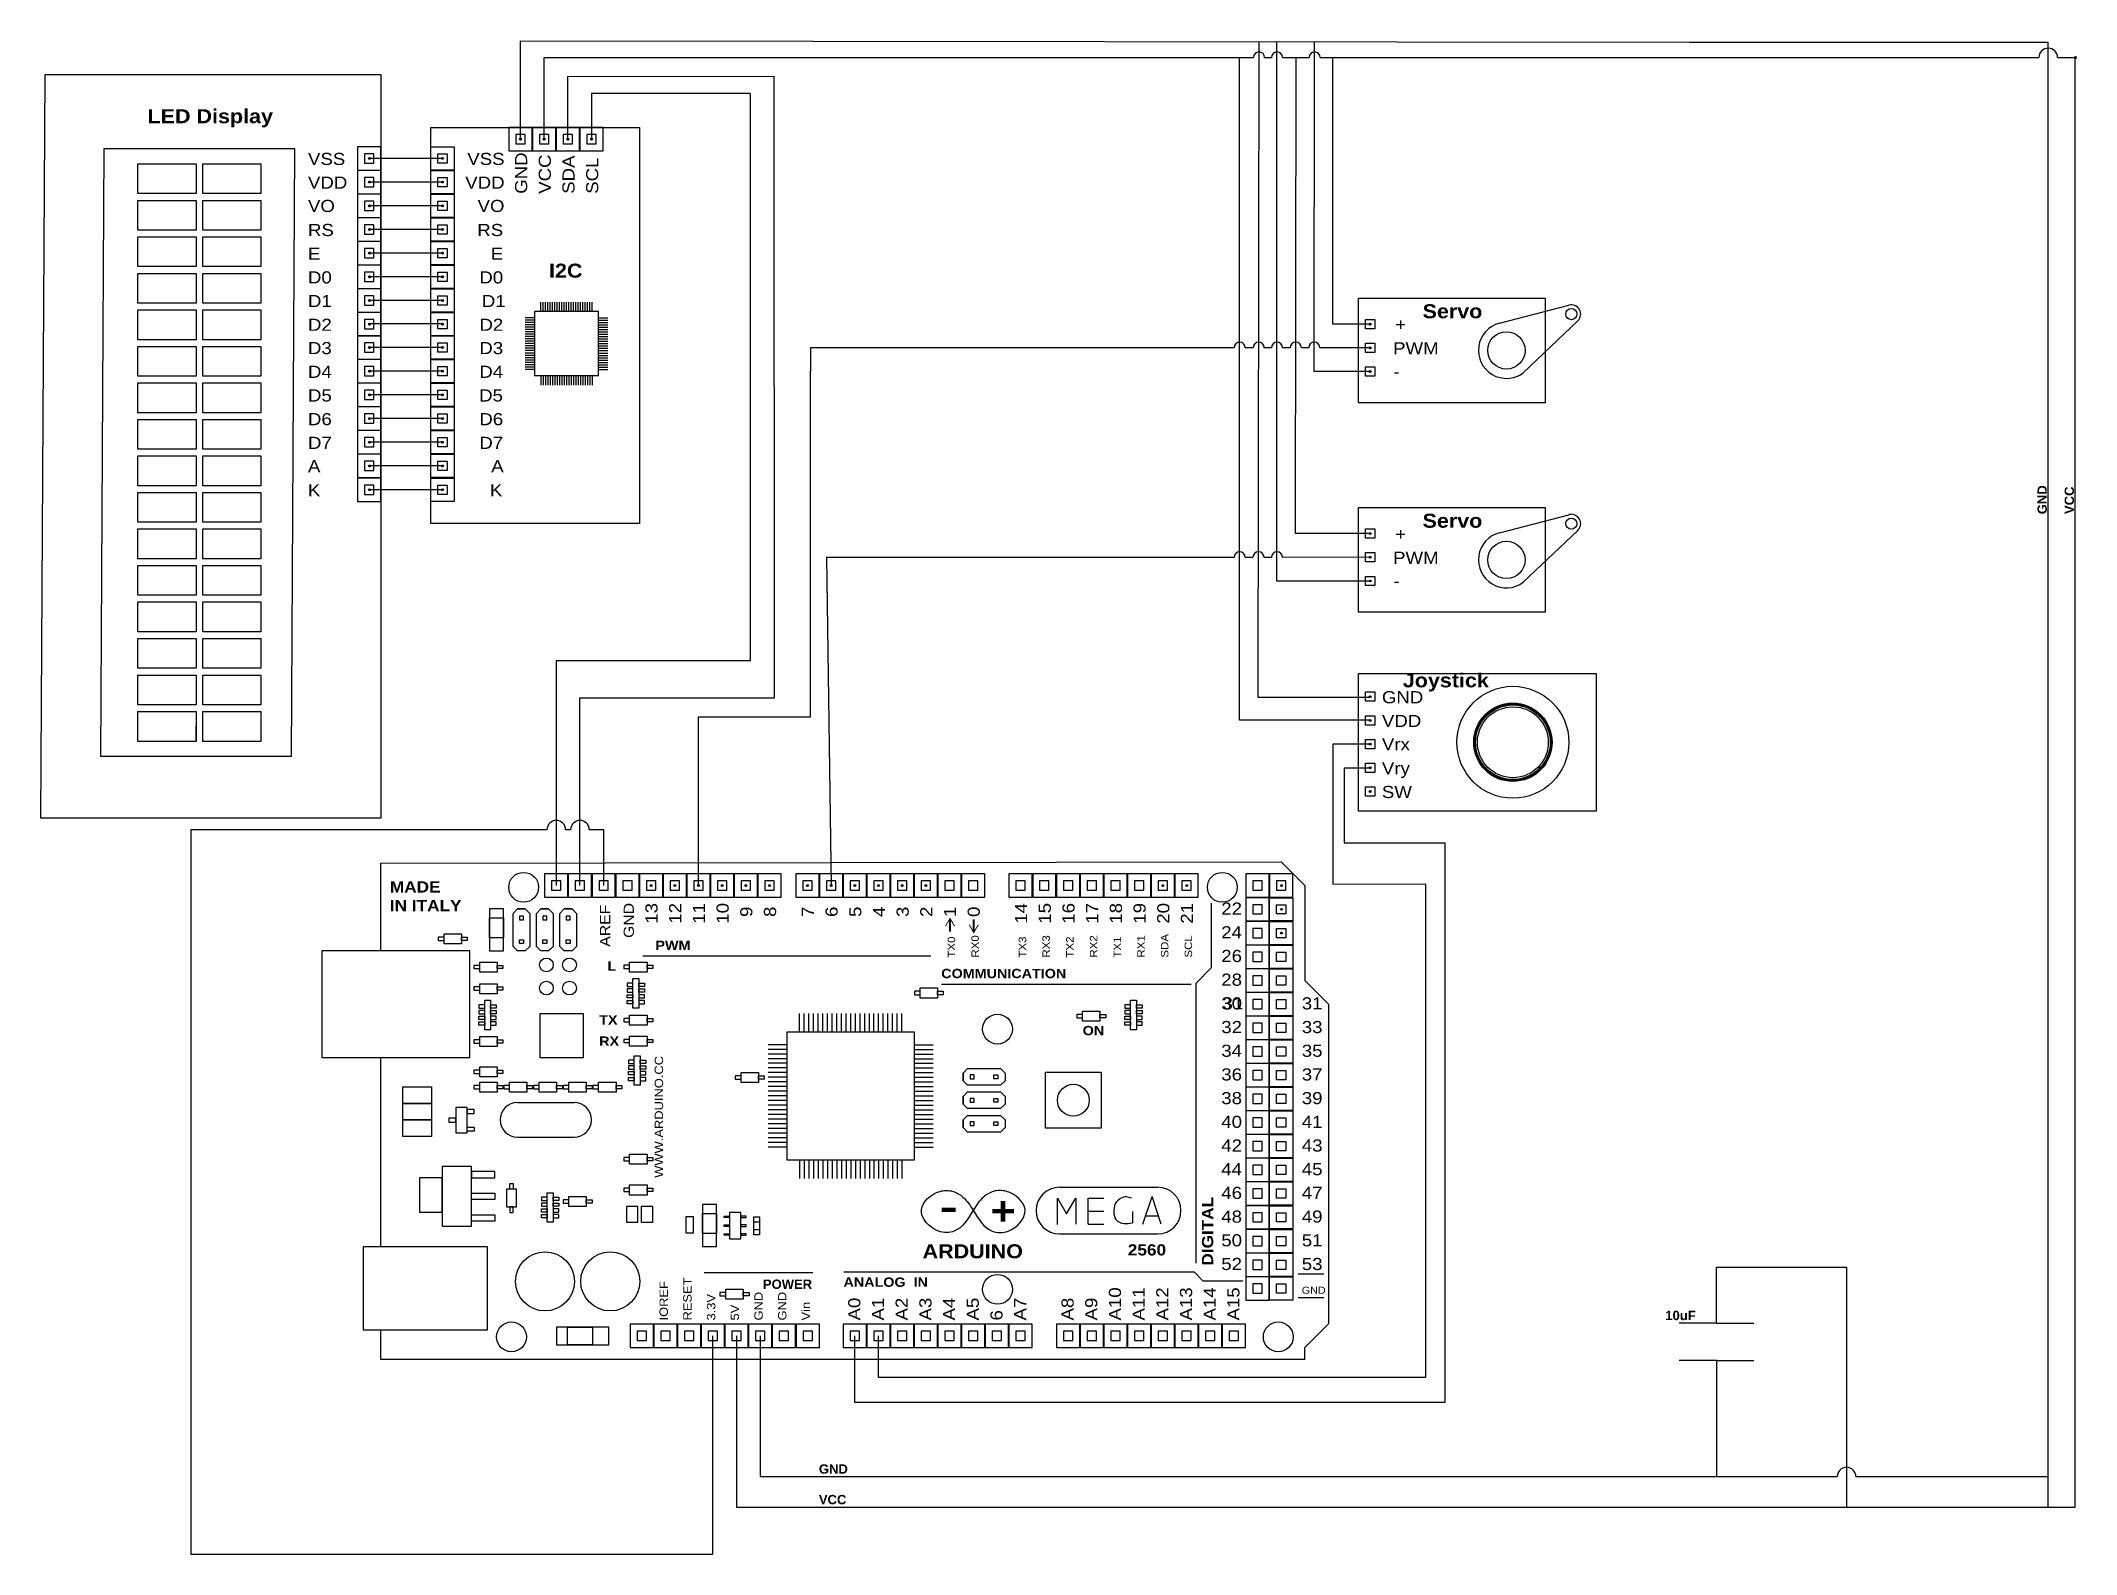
# Model space of a CAD drawing. Header units: millimetres. Extents: x 34 to 252, y 17 to 179.
import ezdxf

# ---------------------------------------------------------------- set-up
doc = ezdxf.new("R2010")
doc.units = ezdxf.units.MM
doc.header["$LTSCALE"] = 10
doc.header["$MEASUREMENT"] = 0
doc.layers.get('0').update_dxf_attribs({"color": 8})
doc.styles.get("Standard").update_dxf_attribs({"font": 'Arial.ttf'})

msp = doc.modelspace()

# ---------------------------------------------------------------- texts
at = {"width": 1.1}
for s, height, p in [('VSS', 1.3, (62.38, 165.66)), ('VSS', 1.3, (79.46, 165.66)), ('VDD', 1.3, (62.38, 163.12)), ('VDD', 1.3, (79.24, 163.12)), ('VO', 1.3, (62.38, 160.62)), ('VO', 1.3, (80.56, 160.62)), ('RS', 1.3, (62.38, 158.04)), ('RS', 1.3, (80.53, 158.04)), ('E', 1.3, (62.38, 155.5)), ('E', 1.3, (81.98, 155.5)), ('D0', 1.3, (62.38, 152.96)), ('D0', 1.3, (80.75, 152.96)), ('D1', 1.3, (62.38, 150.42)), ('D1', 1.3, (81.02, 150.42)), ('D2', 1.3, (62.38, 147.88)), ('D2', 1.3, (80.76, 147.88)), ('D3', 1.3, (62.38, 145.38)), ('D3', 1.3, (80.75, 145.38)), ('D4', 1.3, (62.38, 142.84)), ('D4', 1.3, (80.75, 142.84)), ('D5', 1.3, (62.38, 140.3)), ('D5', 1.3, (80.73, 140.3)), ('D6', 1.3, (62.38, 137.76)), ('D6', 1.3, (80.75, 137.76)), ('D7', 1.3, (62.38, 135.22)), ('D7', 1.3, (80.75, 135.22)), ('A', 1.3, (62.38, 132.72)), ('A', 1.3, (82.03, 132.72)), ('K', 1.3, (62.38, 130.14)), ('K', 1.3, (81.89, 130.14)), ('GND', 1.3, (177.51, 107.95)), ('VDD', 1.3, (177.51, 105.41)), ('Vrx', 1.3, (177.51, 102.91)), ('Vry', 1.3, (177.51, 100.33)), ('SW', 1.3, (177.51, 97.79)), ('22', 1.3, (160.29, 85.29)), ('24', 1.3, (160.29, 82.75)), ('26', 1.3, (160.29, 80.21)), ('28', 1.3, (160.29, 77.67)), ('30', 1.3, (160.29, 75.13)), ('31', 1.3, (168.92, 75.13)), ('32', 1.3, (160.29, 72.59)), ('33', 1.3, (168.92, 72.59)), ('34', 1.3, (160.29, 70.05)), ('35', 1.3, (168.92, 70.05)), ('36', 1.3, (160.29, 67.51)), ('37', 1.3, (168.92, 67.51)), ('38', 1.3, (160.29, 64.97)), ('39', 1.3, (168.92, 64.97)), ('40', 1.3, (160.29, 62.43)), ('41', 1.3, (168.92, 62.43)), ('42', 1.3, (160.29, 59.89)), ('43', 1.3, (168.92, 59.89)), ('44', 1.3, (160.29, 57.35)), ('45', 1.3, (168.92, 57.35)), ('46', 1.3, (160.29, 54.81)), ('47', 1.3, (168.92, 54.81)), ('48', 1.3, (160.29, 52.27)), ('49', 1.3, (168.92, 52.27)), ('50', 1.3, (160.29, 49.73)), ('51', 1.3, (168.92, 49.73)), ('52', 1.3, (160.29, 47.19)), ('53', 1.3, (168.92, 47.19)), ('GND', 0.75, (168.92, 44.65))]:
    msp.add_text(s, height=height, dxfattribs=at).set_placement(p)
for s, height, p in [('GND', 1.3, (85.88, 162.57)), ('VCC', 1.3, (88.42, 162.57)), ('SDA', 1.3, (90.96, 162.57)), ('SCL', 1.3, (93.5, 162.57)), ('AREF', 1.1, (94.78, 81.85)), ('GND', 1.1, (97.32, 82.79)), ('13', 1.3, (99.86, 84.32)), ('12', 1.3, (102.4, 84.32)), ('11', 1.3, (104.94, 84.32)), ('10', 1.3, (107.48, 84.32)), ('9', 1.3, (110.02, 85.04)), ('8', 1.3, (112.56, 85.04)), ('7', 1.3, (116.62, 85.04)), ('6', 1.3, (119.16, 85.04)), ('5', 1.3, (121.7, 85.04)), ('4', 1.3, (124.24, 85.04)), ('3', 1.3, (126.78, 85.04)), ('2', 1.3, (129.32, 85.04)), ('1', 1.3, (131.86, 85.04)), ('0', 1.3, (134.4, 85.04)), ('14', 1.3, (139.48, 84.32)), ('15', 1.3, (142.02, 84.32)), ('16', 1.3, (144.56, 84.32)), ('17', 1.3, (147.1, 84.32)), ('18', 1.3, (149.64, 84.32)), ('19', 1.3, (152.18, 84.32)), ('20', 1.3, (154.72, 84.32)), ('21', 1.3, (157.26, 84.32)), ('RX0', 0.8, (134.3, 80.69)), ('RX3', 0.8, (141.92, 80.69)), ('RX2', 0.8, (147, 80.69)), ('RX1', 0.8, (152.08, 80.69)), ('SDA', 0.8, (154.62, 80.69)), ('SCL', 0.8, (157.16, 80.69)), ('TX0', 0.8, (131.76, 80.69)), ('TX3', 0.8, (139.38, 80.69)), ('TX2', 0.8, (144.46, 80.69)), ('TX1', 0.8, (149.54, 80.69)), ('WWW.ARDUINO.CC', 0.9, (100.45, 57.08)), ('IOREF', 0.9, (100.97, 41.78)), ('RESET', 0.9, (103.51, 41.78)), ('3.3V', 0.9, (106.05, 41.78)), ('GND', 0.9, (111.13, 41.78)), ('GND', 0.9, (113.67, 41.78)), ('Vin', 0.9, (116.21, 41.78)), ('A0', 1.3, (121.6, 41.78)), ('A1', 1.3, (124.14, 41.78)), ('A2', 1.3, (126.68, 41.78)), ('A3', 1.3, (129.22, 41.78)), ('A4', 1.3, (131.76, 41.78)), ('A5', 1.3, (134.3, 41.78)), ('A7', 1.3, (139.38, 41.78)), ('A8', 1.3, (144.46, 41.78)), ('A9', 1.3, (147, 41.78)), ('A10', 1.3, (149.54, 41.78)), ('A11', 1.3, (152.08, 41.78)), ('A12', 1.3, (154.62, 41.78)), ('A13', 1.3, (157.16, 41.78)), ('A14', 1.3, (159.7, 41.78)), ('A15', 1.3, (162.24, 41.78)), ('5V', 0.9, (108.59, 41.78)), ('6', 1.3, (136.84, 41.78))]:
    msp.add_text(s, height=height, rotation=90, dxfattribs=at).set_placement(p)
at = {"attachment_point": 1}
for s, width, insert, char_height in [('{\\fArial|b1|i0|c0|p34;\\W1.1;LED Display}', 14.4631, (45.18, 171.64), 1.5), ('{\\fArial|b1|i0|c0|p34;\\W1.1;I2C}', 6.3712, (88.22, 155.08), 1.5), ('{\\fArial|b1|i0|c0|p34;\\W1.1;Joystick}', 14.4631, (179.75, 111.16), 1.5), ('{\\fArial|b1|i0|c0|p34;\\W1.1;MADE\\PIN ITALY}', 9.5124, (71.16, 88.86), 1.2), ('{\\fArial|b1|i0|c0|p34;\\W1.1;PWM}', 9.5124, (99.63, 82.5), 1), ('{\\fArial|b1|i0|c0|p34;\\W1.1;L}', 9.5124, (94.49, 80.28), 1), ('{\\fArial|b1|i0|c0|p34;\\W1.1;COMMUNICATION}', 9.5124, (130.27, 79.48), 1), ('{\\W1.1;31}', 9.5124, (160.42, 76.43), 1.3), ('{\\fArial|b1|i0|c0|p34;\\W1.1;TX}', 9.5124, (93.6, 74.5), 1), ('{\\fArial|b1|i0|c0|p34;\\W1.1;RX}', 9.5124, (93.6, 72.23), 1), ('{\\fArial|b1|i0|c0|p34;\\W1.1;ON}', 9.5124, (145.43, 73.36), 1), ('{\\fArial|b1|i0|c0|p34;\\W1.1;+}', 9.5124, (135.55, 55.05), 3), ('{\\W1.1;-}', 9.5124, (130.05, 56.09), 4), ('{\\fArial|b1|i0|c0|p34;\\W1.1;ARDUINO}', 9.5124, (128.27, 49.95), 1.5), ('{\\fArial|b1|i0|c0|p34;\\W1.1;2560}', 9.5124, (150.27, 49.95), 1.2), ('{\\fArial|b1|i0|c0|p34;POWER}', 5.4189, (111.15, 46.17), 1), ('{\\fArial|b1|i0|c0|p34;\\W1.1;ANALOG  IN}', 9.5124, (119.79, 46.39), 1), ('{\\fArial|b1|i0|c0|p34;10uF}', 5.4189, (207.89, 42.82), 1), ('{\\fArial|b1|i0|c0|p34;GND}', 5.4189, (117.15, 26.36), 1), ('{\\fArial|b1|i0|c0|p34;VCC}', 5.4189, (117.15, 23.08), 1)]:
    msp.add_mtext_dynamic_manual_height_columns(s, width=width, gutter_width=1, heights=[0], dxfattribs=dict(at, insert=insert, char_height=char_height))
at = {"attachment_point": 1, "rotation": 90}
for s, width, insert, char_height in [('{\\fArial|b1|i0|c0|p34;GND}', 3.2571, (247.79, 128.22), 1), ('{\\fArial|b1|i0|c0|p34;VCC}', 3.5417, (250.7, 128.24), 1), ('{\\fArial|b1|i0|c0|p34;\\W1.1;DIGITAL}', 9.5124, (158.22, 47.66), 1.2)]:
    msp.add_mtext_dynamic_manual_height_columns(s, width=width, gutter_width=1, heights=[0], dxfattribs=dict(at, insert=insert, char_height=char_height))

# ---------------------------------------------------------------- blocks, each defined once
blk = doc.blocks.new('dot')
for radius in [0.1, 0.09, 0.08, 0.07, 0.06, 0.05, 0.04, 0.03, 0.02, 0.01]:
    blk.add_circle((0, 0), radius)
blk = doc.blocks.new('capacitor')
at = {"linetype": 'Continuous', "lineweight": 30}
for p, q in [((213.37, 41.5), (213.37, 47.5)), ((213.37, 41.5), (209.37, 41.5)), ((213.37, 41.5), (214.37, 41.5)), ((213.37, 41.5), (217.37, 41.5)), ((213.37, 37.5), (209.37, 37.5)), ((213.37, 37.5), (212.37, 37.5)), ((213.37, 37.5), (217.37, 37.5)), ((213.37, 37.5), (213.37, 31.5))]:
    blk.add_line(p, q, dxfattribs=at)
blk = doc.blocks.new('MicroServo9G')
at = {"lineweight": 30}
for p, q in [((190.13, 148.69), (197.56, 150.63)), ((192.67, 143.38), (198.51, 148.94))]:
    blk.add_line(p, q, dxfattribs=at)
blk.add_lwpolyline([(175.01, 151.39), (195.01, 151.39), (195.01, 140.17), (175.01, 140.17)], close=True, dxfattribs=at)
at = {"color": 9}
for points in [[(176.76, 149.1), (176.76, 148.1), (175.76, 148.1), (175.76, 149.1)], [(176.76, 146.56), (176.76, 145.56), (175.76, 145.56), (175.76, 146.56)], [(176.76, 144.02), (176.76, 143.02), (175.76, 143.02), (175.76, 144.02)]]:
    blk.add_lwpolyline(points, close=True, dxfattribs=at)
at = {"lineweight": 30}
for centre, radius in [((197.82, 149.67), 0.6), ((190.86, 145.78), 2)]:
    blk.add_circle(centre, radius, dxfattribs=at)
for centre, radius, start, end in [((197.82, 149.67), 1, 313.5767, 105.4728), ((190.86, 145.78), 3, 104.1919, 306.9128)]:
    blk.add_arc(centre, radius, start, end, dxfattribs=at)
for p in [(176.26, 148.6), (176.26, 146.06), (176.26, 143.52)]:
    blk.add_blockref('dot', p)
at = {"width": 1.1}
for s, p in [('+', (178.93, 147.9)), ('PWM', (178.71, 145.36)), ('-', (178.74, 142.86))]:
    blk.add_text(s, height=1.3, dxfattribs=at).set_placement(p)
at = {"insert": (181.87, 150.73), "char_height": 1.5, "attachment_point": 1}
blk.add_mtext_dynamic_manual_height_columns('{\\fArial|b1|i0|c0|p34;\\W1.1;Servo}', width=14.4631, gutter_width=1, heights=[0], dxfattribs=at)

# ---------------------------------------------------------------- linework, layer by layer
for p, q in [((85.17, 168.42), (85.17, 178.98)), ((85.17, 178.98), (210.49, 178.83)), ((87.71, 168.42), (87.71, 177.18)), ((87.71, 177.18), (163.74, 177.18)), ((164.94, 177.18), (165.66, 177.18)), ((166.86, 177.18), (169.7, 177.18)), ((170.9, 177.18), (209.48, 177.18)), ((209.48, 177.18), (247.94, 177.18)), ((210.49, 178.83), (248.94, 178.83)), ((248.93, 166.73), (248.94, 178.83)), ((249.94, 177.18), (251.83, 177.18)), ((251.83, 166.72), (251.83, 177.18)), ((33.73, 95.62), (34.2, 175.35)), ((34.2, 175.35), (70.2, 175.35)), ((70.2, 175.35), (70.2, 95.62)), ((70.2, 175.35), (70.2, 167.62)), ((90.25, 175.15), (112.35, 175.17)), ((90.25, 168.42), (90.25, 175.15)), ((109.79, 173.31), (92.79, 173.31)), ((92.79, 173.31), (92.79, 168.42)), ((76.79, 166.37), (68.95, 166.37)), ((248.93, 21.76), (248.93, 166.73)), ((251.83, 21.76), (251.83, 166.72)), ((76.79, 163.83), (68.95, 163.83)), ((76.79, 161.29), (68.95, 161.29)), ((76.79, 158.75), (68.95, 158.75)), ((76.79, 156.21), (68.95, 156.21)), ((76.79, 153.67), (68.95, 153.67)), ((76.79, 151.13), (68.95, 151.13)), ((87.34, 149.94), (87.34, 150.94)), ((87.59, 149.94), (87.59, 150.94)), ((87.84, 149.94), (87.84, 150.94)), ((88.09, 149.94), (88.09, 150.94)), ((88.34, 149.94), (88.34, 150.94)), ((88.59, 149.94), (88.59, 150.94)), ((88.85, 149.94), (88.85, 150.94)), ((89.1, 149.94), (89.1, 150.94)), ((89.35, 149.94), (89.35, 150.94)), ((89.6, 149.94), (89.6, 150.94)), ((89.85, 149.94), (89.85, 150.94)), ((90.1, 149.94), (90.1, 150.94)), ((90.35, 149.94), (90.35, 150.94)), ((90.6, 149.94), (90.6, 150.94)), ((90.85, 149.94), (90.85, 150.94)), ((91.1, 149.94), (91.1, 150.94)), ((91.35, 149.94), (91.35, 150.94)), ((91.61, 149.94), (91.61, 150.94)), ((91.86, 149.94), (91.86, 150.94)), ((92.11, 149.94), (92.11, 150.94)), ((92.36, 149.94), (92.36, 150.94)), ((92.61, 149.94), (92.61, 150.94)), ((92.86, 149.94), (92.86, 150.94)), ((76.79, 148.63), (68.95, 148.63)), ((86.67, 149.27), (85.67, 149.27)), ((86.67, 149.02), (85.67, 149.02)), ((86.67, 148.77), (85.67, 148.77)), ((86.67, 148.52), (85.67, 148.52)), ((93.53, 149.27), (94.53, 149.27)), ((93.53, 149.02), (94.53, 149.02)), ((93.53, 148.77), (94.53, 148.77)), ((93.53, 148.52), (94.53, 148.52)), ((86.67, 148.26), (85.67, 148.26)), ((86.67, 148.01), (85.67, 148.01)), ((86.67, 147.76), (85.67, 147.76)), ((86.67, 147.51), (85.67, 147.51)), ((86.67, 147.26), (85.67, 147.26)), ((86.67, 147.01), (85.67, 147.01)), ((86.67, 146.76), (85.67, 146.76)), ((86.67, 146.51), (85.67, 146.51)), ((86.67, 146.26), (85.67, 146.26)), ((93.53, 148.26), (94.53, 148.26)), ((93.53, 148.01), (94.53, 148.01)), ((93.53, 147.76), (94.53, 147.76)), ((93.53, 147.51), (94.53, 147.51)), ((93.53, 147.26), (94.53, 147.26)), ((93.53, 147.01), (94.53, 147.01)), ((93.53, 146.76), (94.53, 146.76)), ((93.53, 146.51), (94.53, 146.51)), ((93.53, 146.26), (94.53, 146.26)), ((76.79, 146.09), (68.95, 146.09)), ((86.67, 146.01), (85.67, 146.01)), ((86.67, 145.76), (85.67, 145.76)), ((86.67, 145.5), (85.67, 145.5)), ((86.67, 145.25), (85.67, 145.25)), ((86.67, 145), (85.67, 145)), ((86.67, 144.75), (85.67, 144.75)), ((86.67, 144.5), (85.67, 144.5)), ((86.67, 144.25), (85.67, 144.25)), ((93.53, 146.01), (94.53, 146.01)), ((93.53, 145.76), (94.53, 145.76)), ((93.53, 145.5), (94.53, 145.5)), ((93.53, 145.25), (94.53, 145.25)), ((93.53, 145), (94.53, 145)), ((93.53, 144.75), (94.53, 144.75)), ((93.53, 144.5), (94.53, 144.5)), ((93.53, 144.25), (94.53, 144.25)), ((76.79, 143.55), (68.95, 143.55)), ((86.67, 144), (85.67, 144)), ((86.67, 143.75), (85.67, 143.75)), ((87.34, 143.08), (87.34, 142.07)), ((87.59, 143.08), (87.59, 142.07)), ((87.84, 143.08), (87.84, 142.07)), ((88.09, 143.08), (88.09, 142.07)), ((88.34, 143.08), (88.34, 142.07)), ((88.59, 143.08), (88.59, 142.07)), ((88.85, 143.08), (88.85, 142.07)), ((89.1, 143.08), (89.1, 142.07)), ((89.35, 143.08), (89.35, 142.07)), ((89.6, 143.08), (89.6, 142.07)), ((89.85, 143.08), (89.85, 142.07)), ((90.1, 143.08), (90.1, 142.07)), ((90.35, 143.08), (90.35, 142.07)), ((90.6, 143.08), (90.6, 142.07)), ((90.85, 143.08), (90.85, 142.07)), ((91.1, 143.08), (91.1, 142.07)), ((91.35, 143.08), (91.35, 142.07)), ((91.61, 143.08), (91.61, 142.07)), ((91.86, 143.08), (91.86, 142.07)), ((92.11, 143.08), (92.11, 142.07)), ((92.36, 143.08), (92.36, 142.07)), ((92.61, 143.08), (92.61, 142.07)), ((92.86, 143.08), (92.86, 142.07)), ((93.53, 144), (94.53, 144)), ((93.53, 143.75), (94.53, 143.75)), ((76.79, 141.01), (68.95, 141.01)), ((76.79, 138.47), (68.95, 138.47)), ((76.79, 135.93), (68.95, 135.93)), ((76.79, 133.39), (68.95, 133.39)), ((76.79, 130.85), (68.95, 130.85)), ((50.38, 103.87), (50.38, 105.5)), ((70.2, 95.62), (33.73, 95.62)), ((84.37, 85.43), (84.84, 85.91)), ((84.37, 81.89), (84.37, 85.43)), ((85.68, 85.91), (86.16, 85.43)), ((86.16, 85.43), (86.16, 81.89)), ((86.87, 85.43), (87.35, 85.91)), ((86.87, 81.89), (86.87, 85.43)), ((88.18, 85.91), (88.66, 85.43)), ((88.66, 85.43), (88.66, 81.89)), ((89.38, 85.43), (89.86, 85.91)), ((89.38, 81.89), (89.38, 85.43)), ((90.69, 85.91), (91.17, 85.43)), ((91.17, 85.43), (91.17, 81.89)), ((159.23, 79.61), (159.23, 86.52)), ((84.84, 81.41), (84.37, 81.89)), ((85.68, 81.41), (84.84, 81.41)), ((86.16, 81.89), (85.68, 81.41)), ((87.35, 81.41), (86.87, 81.89)), ((88.18, 81.41), (87.35, 81.41)), ((88.66, 81.89), (88.18, 81.41)), ((89.86, 81.41), (89.38, 81.89)), ((90.69, 81.41), (89.86, 81.41)), ((91.17, 81.89), (90.69, 81.41)), ((98.27, 80.87), (129.17, 80.87)), ((157.58, 77.96), (159.23, 79.61)), ((130.29, 77.83), (157.07, 77.83)), ((157.58, 47.94), (157.58, 77.96)), ((115.06, 72.68), (115.06, 74.68)), ((115.56, 72.68), (115.56, 74.68)), ((116.06, 72.68), (116.06, 74.68)), ((116.56, 72.68), (116.56, 74.68)), ((117.06, 72.68), (117.06, 74.68)), ((117.56, 72.68), (117.56, 74.68)), ((118.06, 72.68), (118.06, 74.68)), ((118.56, 72.68), (118.56, 74.68)), ((119.06, 72.68), (119.06, 74.68)), ((119.56, 72.68), (119.56, 74.68)), ((120.06, 72.68), (120.06, 74.68)), ((120.56, 72.68), (120.56, 74.68)), ((121.06, 72.68), (121.06, 74.68)), ((121.56, 72.68), (121.56, 74.68)), ((122.06, 72.68), (122.06, 74.68)), ((122.56, 72.68), (122.56, 74.68)), ((123.06, 72.68), (123.06, 74.68)), ((123.56, 72.68), (123.56, 74.68)), ((124.06, 72.68), (124.06, 74.68)), ((124.56, 72.68), (124.56, 74.68)), ((125.06, 72.68), (125.06, 74.68)), ((125.56, 72.68), (125.56, 74.68)), ((126.06, 72.68), (126.06, 74.68)), ((113.73, 71.35), (111.73, 71.35)), ((113.73, 70.85), (111.73, 70.85)), ((113.73, 70.35), (111.73, 70.35)), ((113.73, 69.85), (111.73, 69.85)), ((127.4, 71.35), (129.4, 71.35)), ((127.4, 70.85), (129.4, 70.85)), ((127.4, 70.35), (129.4, 70.35)), ((127.4, 69.85), (129.4, 69.85)), ((113.73, 69.35), (111.73, 69.35)), ((113.73, 68.85), (111.73, 68.85)), ((113.73, 68.35), (111.73, 68.35)), ((113.73, 67.85), (111.73, 67.85)), ((127.4, 69.35), (129.4, 69.35)), ((127.4, 68.85), (129.4, 68.85)), ((127.4, 68.35), (129.4, 68.35)), ((127.4, 67.85), (129.4, 67.85)), ((132.61, 68.31), (133.09, 68.79)), ((133.09, 68.79), (136.63, 68.79)), ((136.63, 68.79), (137.11, 68.31)), ((137.11, 68.31), (137.11, 67.48)), ((113.73, 67.35), (111.73, 67.35)), ((113.73, 66.85), (111.73, 66.85)), ((113.73, 66.35), (111.73, 66.35)), ((113.73, 65.85), (111.73, 65.85)), ((127.4, 67.35), (129.4, 67.35)), ((127.4, 66.85), (129.4, 66.85)), ((127.4, 66.35), (129.4, 66.35)), ((127.4, 65.85), (129.4, 65.85)), ((133.09, 67), (132.61, 67.48)), ((132.61, 65.8), (133.09, 66.28)), ((136.63, 67), (133.09, 67)), ((133.09, 66.28), (136.63, 66.28)), ((137.11, 67.48), (136.63, 67)), ((136.63, 66.28), (137.11, 65.8)), ((137.11, 65.8), (137.11, 64.97)), ((84.84, 65.16), (90.9, 65.16)), ((113.73, 65.35), (111.73, 65.35)), ((113.73, 64.85), (111.73, 64.85)), ((113.73, 64.35), (111.73, 64.35)), ((113.73, 63.85), (111.73, 63.85)), ((113.73, 63.35), (111.73, 63.35)), ((127.4, 65.35), (129.4, 65.35)), ((127.4, 64.85), (129.4, 64.85)), ((127.4, 64.35), (129.4, 64.35)), ((127.4, 63.85), (129.4, 63.85)), ((127.4, 63.35), (129.4, 63.35)), ((133.09, 64.49), (132.61, 64.97)), ((132.61, 63.29), (133.09, 63.77)), ((136.63, 64.49), (133.09, 64.49)), ((133.09, 63.77), (136.63, 63.77)), ((137.11, 64.97), (136.63, 64.49)), ((136.63, 63.77), (137.11, 63.29)), ((137.11, 63.29), (137.11, 62.46)), ((84.84, 61.42), (90.9, 61.42)), ((113.73, 62.85), (111.73, 62.85)), ((113.73, 62.35), (111.73, 62.35)), ((113.73, 61.85), (111.73, 61.85)), ((113.73, 61.35), (111.73, 61.35)), ((127.4, 62.85), (129.4, 62.85)), ((127.4, 62.35), (129.4, 62.35)), ((127.4, 61.85), (129.4, 61.85)), ((127.4, 61.35), (129.4, 61.35)), ((133.09, 61.98), (132.61, 62.46)), ((136.63, 61.98), (133.09, 61.98)), ((137.11, 62.46), (136.63, 61.98)), ((113.73, 60.85), (111.73, 60.85)), ((113.73, 60.35), (111.73, 60.35)), ((115.06, 59.01), (115.06, 57.01)), ((115.56, 59.01), (115.56, 57.01)), ((116.06, 59.01), (116.06, 57.01)), ((116.56, 59.01), (116.56, 57.01)), ((117.06, 59.01), (117.06, 57.01)), ((117.56, 59.01), (117.56, 57.01)), ((118.06, 59.01), (118.06, 57.01)), ((118.56, 59.01), (118.56, 57.01)), ((119.06, 59.01), (119.06, 57.01)), ((119.56, 59.01), (119.56, 57.01)), ((120.06, 59.01), (120.06, 57.01)), ((120.56, 59.01), (120.56, 57.01)), ((121.06, 59.01), (121.06, 57.01)), ((121.56, 59.01), (121.56, 57.01)), ((122.06, 59.01), (122.06, 57.01)), ((122.56, 59.01), (122.56, 57.01)), ((123.06, 59.01), (123.06, 57.01)), ((123.56, 59.01), (123.56, 57.01)), ((124.06, 59.01), (124.06, 57.01)), ((124.56, 59.01), (124.56, 57.01)), ((125.06, 59.01), (125.06, 57.01)), ((125.56, 59.01), (125.56, 57.01)), ((126.06, 59.01), (126.06, 57.01)), ((127.4, 60.85), (129.4, 60.85)), ((127.4, 60.35), (129.4, 60.35)), ((142.73, 52.08), (142.73, 54.9)), ((142.73, 54.9), (143.71, 53.2)), ((142.94, 56.06), (153.47, 56.06)), ((143.71, 53.2), (144.69, 54.9)), ((144.69, 54.9), (144.69, 52.12)), ((146.03, 52.12), (146.03, 54.9)), ((146.03, 54.9), (147.69, 54.9)), ((151.89, 52.12), (152.87, 55.08)), ((153.85, 52.12), (152.87, 55.08)), ((146.03, 53.51), (147.69, 53.51)), ((150.76, 53.46), (150.76, 52.25)), ((152.18, 52.99), (153.56, 52.99)), ((142.94, 51.06), (153.47, 51.06)), ((146.03, 52.12), (147.69, 52.12)), ((104.87, 46.92), (116.5, 46.92)), ((119.84, 46.99), (157.37, 46.99)), ((157.37, 46.99), (158.31, 46.05)), ((158.31, 46.05), (162.59, 46.05)), ((168.54, 46.77), (171.28, 46.77)), ((168.54, 44.23), (171.28, 44.23)), ((108.33, 40.14), (108.33, 21.76)), ((110.87, 40.14), (110.87, 25.04)), ((110.87, 25.04), (210.47, 25.04)), ((210.47, 25.04), (226.32, 25.04)), ((228.32, 25.04), (248.93, 25.04)), ((108.33, 21.76), (213.37, 21.76)), ((213.37, 21.76), (251.83, 21.76))]:
    msp.add_line(p, q)
at = {"lineweight": 30}
for p, q in [((162.26, 106.14), (162.26, 177.19)), ((164.26, 108.56), (164.34, 178.89)), ((166.26, 121.05), (166.26, 178.89)), ((168.26, 126.14), (168.32, 177.18)), ((170.26, 143.52), (170.3, 178.88)), ((172.26, 148.58), (172.26, 177.18)), ((112.39, 108.52), (112.35, 175.17)), ((109.79, 173.31), (109.79, 112.51)), ((176.3, 148.6), (172.26, 148.58)), ((116.24, 146.06), (116.24, 143.55)), ((161.66, 146.06), (116.24, 146.06)), ((163.7, 146.06), (162.86, 146.06)), ((165.66, 146.06), (164.9, 146.06)), ((167.68, 146.06), (166.86, 146.06)), ((169.66, 146.06), (168.88, 146.06)), ((176.26, 146.06), (170.86, 146.06)), ((116.24, 106.5), (116.24, 143.55)), ((176.26, 143.52), (170.26, 143.52)), ((176.26, 126.14), (168.26, 126.14)), ((117.96, 123.59), (118.46, 88.3)), ((161.66, 123.59), (117.96, 123.59)), ((163.68, 123.59), (162.86, 123.59)), ((165.66, 123.59), (164.88, 123.59)), ((176.29, 123.6), (166.86, 123.59)), ((176.26, 121.05), (166.26, 121.05)), ((109.79, 112.51), (89, 112.51)), ((89, 112.51), (89, 88.4)), ((91.54, 88.4), (91.54, 108.52)), ((91.54, 108.52), (112.39, 108.52)), ((176.26, 108.56), (164.26, 108.56)), ((104.24, 88.5), (104.24, 106.5)), ((104.24, 106.5), (116.24, 106.5)), ((176.26, 106.14), (162.26, 106.14)), ((176.26, 103.56), (172.26, 103.56)), ((172.26, 103.56), (172.26, 88.56)), ((176.26, 100.98), (173.45, 100.98)), ((173.45, 100.98), (173.45, 92.98)), ((49.83, 94.39), (49.83, 16.72)), ((88, 94.39), (49.83, 94.39)), ((90.54, 94.39), (90, 94.39)), ((94.08, 94.39), (92.54, 94.39)), ((94.08, 88.4), (94.08, 94.39)), ((173.45, 92.98), (184.26, 92.98)), ((184.26, 92.98), (184.26, 32.98)), ((172.26, 88.56), (182.2, 88.61)), ((182.2, 88.61), (182.2, 35.66)), ((213.37, 47.5), (227.32, 47.5)), ((227.32, 47.5), (227.32, 21.76)), ((105.79, 16.72), (105.79, 40.14)), ((121, 32.98), (121, 40.14)), ((123.54, 35.66), (123.54, 40.14)), ((182.2, 35.66), (123.54, 35.66)), ((184.26, 32.98), (121, 32.98)), ((213.37, 31.5), (213.37, 25.04)), ((49.83, 16.72), (105.79, 16.72))]:
    msp.add_line(p, q, dxfattribs=at)
for points in [[(75.54, 169.67), (97.93, 169.67), (97.93, 127.21), (75.54, 127.21)], [(40.52, 167.42), (60.95, 167.42), (60.59, 102.24), (40.16, 102.24)], [(44.15, 165.79), (50.38, 165.79), (50.38, 162.59), (44.15, 162.59)], [(51.1, 165.79), (57.33, 165.79), (57.33, 162.59), (51.1, 162.59)], [(44.15, 161.87), (50.38, 161.87), (50.38, 158.68), (44.15, 158.68)], [(51.1, 161.87), (57.33, 161.87), (57.33, 158.68), (51.1, 158.68)], [(44.15, 157.96), (50.38, 157.96), (50.38, 154.76), (44.15, 154.76)], [(51.1, 157.96), (57.33, 157.96), (57.33, 154.76), (51.1, 154.76)], [(44.15, 154.04), (50.38, 154.04), (50.38, 150.85), (44.15, 150.85)], [(51.1, 154.04), (57.33, 154.04), (57.33, 150.85), (51.1, 150.85)], [(44.15, 150.13), (50.38, 150.13), (50.38, 146.93), (44.15, 146.93)], [(51.1, 150.13), (57.33, 150.13), (57.33, 146.93), (51.1, 146.93)], [(86.67, 143.08), (93.53, 143.08), (93.53, 149.94), (86.67, 149.94)], [(44.15, 146.21), (50.38, 146.21), (50.38, 143.02), (44.15, 143.02)], [(51.1, 146.21), (57.33, 146.21), (57.33, 143.02), (51.1, 143.02)], [(44.15, 142.3), (50.38, 142.3), (50.38, 139.1), (44.15, 139.1)], [(51.1, 142.3), (57.33, 142.3), (57.33, 139.1), (51.1, 139.1)], [(44.15, 138.38), (50.38, 138.38), (50.38, 135.19), (44.15, 135.19)], [(51.1, 138.38), (57.33, 138.38), (57.33, 135.19), (51.1, 135.19)], [(44.15, 134.47), (50.38, 134.47), (50.38, 131.27), (44.15, 131.27)], [(51.1, 134.47), (57.33, 134.47), (57.33, 131.27), (51.1, 131.27)], [(44.15, 130.55), (50.38, 130.55), (50.38, 127.36), (44.15, 127.36)], [(51.1, 130.55), (57.33, 130.55), (57.33, 127.36), (51.1, 127.36)], [(44.15, 126.64), (50.38, 126.64), (50.38, 123.44), (44.15, 123.44)], [(51.1, 126.64), (57.33, 126.64), (57.33, 123.44), (51.1, 123.44)], [(44.15, 122.72), (50.38, 122.72), (50.38, 119.53), (44.15, 119.53)], [(51.1, 122.72), (57.33, 122.72), (57.33, 119.53), (51.1, 119.53)], [(44.15, 118.81), (50.38, 118.81), (50.38, 115.61), (44.15, 115.61)], [(51.1, 118.81), (57.33, 118.81), (57.33, 115.61), (51.1, 115.61)], [(44.15, 114.89), (50.38, 114.89), (50.38, 111.7), (44.15, 111.7)], [(51.1, 114.89), (57.33, 114.89), (57.33, 111.7), (51.1, 111.7)], [(44.15, 110.98), (50.38, 110.98), (50.38, 107.78), (44.15, 107.78)], [(51.1, 110.98), (57.33, 110.98), (57.33, 107.78), (51.1, 107.78)], [(44.15, 107.06), (50.38, 107.06), (50.38, 103.87), (44.15, 103.87)], [(51.1, 107.06), (57.33, 107.06), (57.33, 103.87), (51.1, 103.87)], [(81.83, 81.41), (83.35, 81.41), (83.35, 85.91), (81.83, 85.91)], [(84.84, 85.91), (84.84, 85.91), (85.68, 85.91), (85.68, 85.91)], [(85.05, 85.13), (85.05, 84.72), (85.47, 84.72), (85.47, 85.13)], [(87.35, 85.91), (87.35, 85.91), (88.18, 85.91), (88.18, 85.91)], [(87.56, 85.13), (87.56, 84.72), (87.98, 84.72), (87.98, 85.13)], [(89.86, 85.91), (89.86, 85.91), (90.69, 85.91), (90.69, 85.91)], [(90.07, 85.13), (90.07, 84.72), (90.48, 84.72), (90.48, 85.13)], [(76.97, 83.23), (78.84, 83.23), (78.84, 82.15), (76.97, 82.15)], [(81.83, 84.94), (83.35, 84.94), (83.35, 82.81), (81.83, 82.81)], [(76.97, 82.88), (76.35, 82.88), (76.35, 82.52), (76.97, 82.52)], [(78.84, 82.88), (79.45, 82.88), (79.45, 82.52), (78.84, 82.52)], [(85.05, 82.18), (85.05, 82.6), (85.47, 82.6), (85.47, 82.18)], [(87.56, 82.18), (87.56, 82.6), (87.98, 82.6), (87.98, 82.18)], [(90.07, 82.18), (90.07, 82.6), (90.48, 82.6), (90.48, 82.18)], [(80.79, 79.85), (80.17, 79.85), (80.17, 79.5), (80.79, 79.5)], [(80.79, 80.21), (82.66, 80.21), (82.66, 79.13), (80.79, 79.13)], [(82.66, 79.85), (83.27, 79.85), (83.27, 79.5), (82.66, 79.5)], [(96.86, 79.86), (96.24, 79.86), (96.24, 79.5), (96.86, 79.5)], [(96.86, 80.21), (98.73, 80.21), (98.73, 79.13), (96.86, 79.13)], [(98.73, 79.86), (99.35, 79.86), (99.35, 79.5), (98.73, 79.5)], [(80.79, 77.54), (80.17, 77.54), (80.17, 77.18), (80.79, 77.18)], [(80.79, 77.89), (82.66, 77.89), (82.66, 76.81), (80.79, 76.81)], [(82.66, 77.54), (83.27, 77.54), (83.27, 77.18), (82.66, 77.18)], [(97.21, 77.94), (96.6, 77.94), (96.6, 77.59), (97.21, 77.59)], [(97.21, 77.33), (96.6, 77.33), (96.6, 76.97), (97.21, 76.97)], [(97.21, 76.36), (96.6, 76.36), (96.6, 76.71), (97.21, 76.71)], [(97.21, 78.43), (97.85, 78.43), (97.85, 75.26), (97.21, 75.26)], [(97.85, 77.94), (98.46, 77.94), (98.46, 77.59), (97.85, 77.59)], [(97.85, 77.33), (98.46, 77.33), (98.46, 76.97), (97.85, 76.97)], [(97.85, 76.36), (98.46, 76.36), (98.46, 76.71), (97.85, 76.71)], [(128, 77.07), (127.39, 77.07), (127.39, 76.71), (128, 76.71)], [(128, 77.43), (129.87, 77.43), (129.87, 76.34), (128, 76.34)], [(129.87, 77.07), (130.49, 77.07), (130.49, 76.71), (129.87, 76.71)], [(81.33, 75.63), (80.71, 75.63), (80.71, 75.28), (81.33, 75.28)], [(81.33, 75.02), (80.71, 75.02), (80.71, 74.66), (81.33, 74.66)], [(81.33, 74.05), (80.71, 74.05), (80.71, 74.4), (81.33, 74.4)], [(81.33, 76.12), (81.96, 76.12), (81.96, 72.95), (81.33, 72.95)], [(81.96, 75.63), (82.57, 75.63), (82.57, 75.28), (81.96, 75.28)], [(81.96, 75.02), (82.57, 75.02), (82.57, 74.66), (81.96, 74.66)], [(81.96, 74.05), (82.57, 74.05), (82.57, 74.4), (81.96, 74.4)], [(87.22, 69.96), (91.9, 69.96), (91.9, 74.64), (87.22, 74.64)], [(97.21, 75.74), (96.6, 75.74), (96.6, 76.1), (97.21, 76.1)], [(96.86, 74.53), (98.73, 74.53), (98.73, 73.45), (96.86, 73.45)], [(97.85, 75.74), (98.46, 75.74), (98.46, 76.1), (97.85, 76.1)], [(145.41, 74.6), (144.79, 74.6), (144.79, 74.24), (145.41, 74.24)], [(145.41, 74.96), (147.28, 74.96), (147.28, 73.88), (145.41, 73.88)], [(147.28, 74.6), (147.9, 74.6), (147.9, 74.24), (147.28, 74.24)], [(150.56, 75.63), (149.94, 75.63), (149.94, 75.28), (150.56, 75.28)], [(150.56, 75.02), (149.94, 75.02), (149.94, 74.66), (150.56, 74.66)], [(150.56, 74.05), (149.94, 74.05), (149.94, 74.4), (150.56, 74.4)], [(150.56, 76.12), (151.19, 76.12), (151.19, 72.95), (150.56, 72.95)], [(151.19, 75.63), (151.8, 75.63), (151.8, 75.28), (151.19, 75.28)], [(151.19, 75.02), (151.8, 75.02), (151.8, 74.66), (151.19, 74.66)], [(151.19, 74.05), (151.8, 74.05), (151.8, 74.4), (151.19, 74.4)], [(81.33, 73.43), (80.71, 73.43), (80.71, 73.79), (81.33, 73.79)], [(80.79, 72.23), (82.66, 72.23), (82.66, 71.15), (80.79, 71.15)], [(81.96, 73.43), (82.57, 73.43), (82.57, 73.79), (81.96, 73.79)], [(96.86, 74.17), (96.24, 74.17), (96.24, 73.81), (96.86, 73.81)], [(96.86, 72.28), (98.73, 72.28), (98.73, 71.2), (96.86, 71.2)], [(98.73, 74.17), (99.35, 74.17), (99.35, 73.81), (98.73, 73.81)], [(113.73, 59.01), (127.4, 59.01), (127.4, 72.68), (113.73, 72.68)], [(150.56, 73.44), (149.94, 73.44), (149.94, 73.79), (150.56, 73.79)], [(151.19, 73.44), (151.8, 73.44), (151.8, 73.79), (151.19, 73.79)], [(80.79, 71.87), (80.17, 71.87), (80.17, 71.52), (80.79, 71.52)], [(82.66, 71.87), (83.27, 71.87), (83.27, 71.52), (82.66, 71.52)], [(96.86, 71.92), (96.24, 71.92), (96.24, 71.57), (96.86, 71.57)], [(97.36, 70.17), (97.99, 70.17), (97.99, 67), (97.36, 67)], [(98.73, 71.92), (99.35, 71.92), (99.35, 71.57), (98.73, 71.57)], [(80.79, 68.61), (80.17, 68.61), (80.17, 68.26), (80.79, 68.26)], [(80.79, 68.97), (82.66, 68.97), (82.66, 67.89), (80.79, 67.89)], [(82.66, 68.61), (83.27, 68.61), (83.27, 68.26), (82.66, 68.26)], [(97.36, 69.69), (96.75, 69.69), (96.75, 69.33), (97.36, 69.33)], [(97.36, 69.07), (96.75, 69.07), (96.75, 68.72), (97.36, 68.72)], [(97.36, 68.1), (96.75, 68.1), (96.75, 68.46), (97.36, 68.46)], [(97.36, 67.49), (96.75, 67.49), (96.75, 67.84), (97.36, 67.84)], [(97.99, 69.69), (98.61, 69.69), (98.61, 69.33), (97.99, 69.33)], [(97.99, 69.07), (98.61, 69.07), (98.61, 68.72), (97.99, 68.72)], [(97.99, 68.1), (98.61, 68.1), (98.61, 68.46), (97.99, 68.46)], [(97.99, 67.49), (98.61, 67.49), (98.61, 67.84), (97.99, 67.84)], [(108.81, 68.01), (108.19, 68.01), (108.19, 67.65), (108.81, 67.65)], [(108.81, 68.37), (110.68, 68.37), (110.68, 67.29), (108.81, 67.29)], [(110.68, 68.01), (111.3, 68.01), (111.3, 67.65), (110.68, 67.65)], [(132.61, 67.48), (132.61, 67.48), (132.61, 68.31), (132.61, 68.31)], [(133.38, 67.69), (133.8, 67.69), (133.8, 68.1), (133.38, 68.1)], [(136.33, 67.69), (135.92, 67.69), (135.92, 68.1), (136.33, 68.1)], [(141.43, 68.39), (147.43, 68.39), (147.43, 62.39), (141.43, 62.39)], [(72.54, 66.84), (75.62, 66.84), (75.62, 65.06), (72.54, 65.06)], [(80.79, 66.98), (80.17, 66.98), (80.17, 66.62), (80.79, 66.62)], [(80.79, 67.33), (82.66, 67.33), (82.66, 66.25), (80.79, 66.25)], [(82.66, 66.98), (83.27, 66.98), (83.27, 66.62), (82.66, 66.62)], [(83.98, 66.98), (83.36, 66.98), (83.36, 66.62), (83.98, 66.62)], [(83.98, 67.33), (85.85, 67.33), (85.85, 66.25), (83.98, 66.25)], [(85.85, 66.98), (86.46, 66.98), (86.46, 66.62), (85.85, 66.62)], [(87.17, 66.98), (86.56, 66.98), (86.56, 66.62), (87.17, 66.62)], [(87.17, 67.33), (89.04, 67.33), (89.04, 66.25), (87.17, 66.25)], [(89.04, 66.98), (89.66, 66.98), (89.66, 66.62), (89.04, 66.62)], [(90.35, 66.98), (89.74, 66.98), (89.74, 66.62), (90.35, 66.62)], [(90.35, 67.33), (92.22, 67.33), (92.22, 66.25), (90.35, 66.25)], [(92.22, 66.98), (92.84, 66.98), (92.84, 66.62), (92.22, 66.62)], [(93.54, 66.98), (92.93, 66.98), (92.93, 66.62), (93.54, 66.62)], [(93.54, 67.33), (95.42, 67.33), (95.42, 66.25), (93.54, 66.25)], [(95.42, 66.98), (96.03, 66.98), (96.03, 66.62), (95.42, 66.62)], [(132.61, 64.97), (132.61, 64.97), (132.61, 65.8), (132.61, 65.8)], [(133.38, 65.18), (133.8, 65.18), (133.8, 65.59), (133.38, 65.59)], [(136.33, 65.18), (135.92, 65.18), (135.92, 65.59), (136.33, 65.59)], [(72.54, 65.06), (75.62, 65.06), (75.62, 63.28), (72.54, 63.28)], [(78.23, 63.46), (77.48, 63.46), (77.48, 63.03), (78.23, 63.03)], [(78.23, 61.89), (79.44, 61.89), (79.44, 64.61), (78.23, 64.61)], [(80.19, 64.41), (79.44, 64.41), (79.44, 63.98), (80.19, 63.98)], [(132.61, 62.46), (132.61, 62.46), (132.61, 63.29), (132.61, 63.29)], [(72.54, 63.28), (75.62, 63.28), (75.62, 61.5), (72.54, 61.5)], [(80.19, 62.09), (79.44, 62.09), (79.44, 62.52), (80.19, 62.52)], [(133.38, 62.67), (133.8, 62.67), (133.8, 63.09), (133.38, 63.09)], [(136.33, 62.67), (135.92, 62.67), (135.92, 63.09), (136.33, 63.09)], [(96.86, 59.26), (96.24, 59.26), (96.24, 58.91), (96.86, 58.91)], [(96.86, 59.62), (98.73, 59.62), (98.73, 58.54), (96.86, 58.54)], [(98.73, 59.26), (99.35, 59.26), (99.35, 58.91), (98.73, 58.91)], [(76.78, 57.06), (74.34, 57.06), (74.34, 53.4), (76.78, 53.4)], [(76.78, 51.91), (79.9, 51.91), (79.9, 58.28), (76.78, 58.28)], [(79.9, 57.08), (82.4, 57.08), (82.4, 57.75), (79.9, 57.75)], [(79.9, 55.43), (82.4, 55.43), (82.4, 54.76), (79.9, 54.76)], [(83.67, 55.85), (83.67, 53.98), (84.75, 53.98), (84.75, 55.85)], [(84.03, 55.85), (84.03, 56.47), (84.38, 56.47), (84.38, 55.85)], [(88.04, 54.99), (87.42, 54.99), (87.42, 54.63), (88.04, 54.63)], [(88.04, 55.47), (88.67, 55.47), (88.67, 52.31), (88.04, 52.31)], [(88.67, 54.99), (89.28, 54.99), (89.28, 54.63), (88.67, 54.63)], [(90.35, 54.72), (89.73, 54.72), (89.73, 54.37), (90.35, 54.37)], [(90.35, 55.08), (92.22, 55.08), (92.22, 54), (90.35, 54)], [(92.22, 54.72), (92.84, 54.72), (92.84, 54.37), (92.22, 54.37)], [(96.86, 55.95), (96.24, 55.95), (96.24, 55.6), (96.86, 55.6)], [(96.86, 56.31), (98.73, 56.31), (98.73, 55.23), (96.86, 55.23)], [(98.73, 55.95), (99.35, 55.95), (99.35, 55.6), (98.73, 55.6)], [(79.9, 53.11), (82.4, 53.11), (82.4, 52.44), (79.9, 52.44)], [(84.03, 53.98), (84.03, 53.37), (84.38, 53.37), (84.38, 53.98)], [(88.04, 54.37), (87.42, 54.37), (87.42, 54.02), (88.04, 54.02)], [(88.04, 53.4), (87.42, 53.4), (87.42, 53.76), (88.04, 53.76)], [(88.04, 52.79), (87.42, 52.79), (87.42, 53.14), (88.04, 53.14)], [(88.67, 54.37), (89.28, 54.37), (89.28, 54.02), (88.67, 54.02)], [(88.67, 53.4), (89.28, 53.4), (89.28, 53.76), (88.67, 53.76)], [(88.67, 52.79), (89.28, 52.79), (89.28, 53.14), (88.67, 53.14)], [(96.52, 52.33), (97.75, 52.33), (97.75, 54), (96.52, 54)], [(98.1, 52.33), (99.34, 52.33), (99.34, 54), (98.1, 54)], [(102.92, 52.93), (103.68, 52.93), (103.68, 51.15), (102.92, 51.15)], [(104.66, 49.7), (106.18, 49.7), (106.18, 54.2), (104.66, 54.2)], [(104.66, 53.24), (106.18, 53.24), (106.18, 51.1), (104.66, 51.1)], [(107.57, 52.83), (107, 52.83), (107, 52.98), (107.57, 52.98)], [(107.57, 50.54), (108.77, 50.54), (108.77, 53.36), (107.57, 53.36)], [(108.77, 52.83), (109.35, 52.83), (109.35, 52.98), (108.77, 52.98)], [(110.18, 52.88), (110.78, 52.88), (110.78, 50.96), (110.18, 50.96)], [(107.57, 51.87), (107, 51.87), (107, 52.03), (107.57, 52.03)], [(107.57, 50.92), (107, 50.92), (107, 51.07), (107.57, 51.07)], [(108.77, 51.87), (109.35, 51.87), (109.35, 52.03), (108.77, 52.03)], [(108.77, 50.92), (109.35, 50.92), (109.35, 51.07), (108.77, 51.07)], [(110.18, 52.36), (110.78, 52.36), (110.78, 51.5), (110.18, 51.5)], [(107.17, 44.79), (106.55, 44.79), (106.55, 44.43), (107.17, 44.43)], [(107.17, 45.15), (109.04, 45.15), (109.04, 44.06), (107.17, 44.06)], [(109.04, 44.79), (109.66, 44.79), (109.66, 44.43), (109.04, 44.43)], [(94.64, 39.17), (94.64, 41.07), (89.01, 41.07), (89.01, 39.17)], [(90.22, 39.17), (90.22, 41.07), (92.88, 41.07), (92.88, 39.17)]]:
    msp.add_lwpolyline(points, close=True)
at = {"color": 9}
for points in [[(83.92, 167.17), (86.42, 167.17), (86.42, 169.67), (83.92, 169.67)], [(84.67, 167.92), (85.67, 167.92), (85.67, 168.92), (84.67, 168.92)], [(86.46, 167.17), (88.96, 167.17), (88.96, 169.67), (86.46, 169.67)], [(87.21, 167.92), (88.21, 167.92), (88.21, 168.92), (87.21, 168.92)], [(89, 167.17), (91.5, 167.17), (91.5, 169.67), (89, 169.67)], [(89.75, 167.92), (90.75, 167.92), (90.75, 168.92), (89.75, 168.92)], [(91.54, 167.17), (94.04, 167.17), (94.04, 169.67), (91.54, 169.67)], [(92.29, 167.92), (93.29, 167.92), (93.29, 168.92), (92.29, 168.92)], [(67.7, 167.62), (67.7, 165.12), (70.2, 165.12), (70.2, 167.62)], [(68.45, 166.87), (68.45, 165.87), (69.45, 165.87), (69.45, 166.87)], [(78.04, 167.62), (78.04, 165.12), (75.54, 165.12), (75.54, 167.62)], [(77.29, 166.87), (77.29, 165.87), (76.29, 165.87), (76.29, 166.87)], [(67.7, 165.08), (67.7, 162.58), (70.2, 162.58), (70.2, 165.08)], [(68.45, 164.33), (68.45, 163.33), (69.45, 163.33), (69.45, 164.33)], [(78.04, 165.08), (78.04, 162.58), (75.54, 162.58), (75.54, 165.08)], [(77.29, 164.33), (77.29, 163.33), (76.29, 163.33), (76.29, 164.33)], [(67.7, 162.54), (67.7, 160.04), (70.2, 160.04), (70.2, 162.54)], [(68.45, 161.79), (68.45, 160.79), (69.45, 160.79), (69.45, 161.79)], [(78.04, 162.54), (78.04, 160.04), (75.54, 160.04), (75.54, 162.54)], [(77.29, 161.79), (77.29, 160.79), (76.29, 160.79), (76.29, 161.79)], [(67.7, 160), (67.7, 157.5), (70.2, 157.5), (70.2, 160)], [(78.04, 160), (78.04, 157.5), (75.54, 157.5), (75.54, 160)], [(67.7, 157.46), (67.7, 154.96), (70.2, 154.96), (70.2, 157.46)], [(68.45, 159.25), (68.45, 158.25), (69.45, 158.25), (69.45, 159.25)], [(78.04, 157.46), (78.04, 154.96), (75.54, 154.96), (75.54, 157.46)], [(77.29, 159.25), (77.29, 158.25), (76.29, 158.25), (76.29, 159.25)], [(68.45, 156.71), (68.45, 155.71), (69.45, 155.71), (69.45, 156.71)], [(77.29, 156.71), (77.29, 155.71), (76.29, 155.71), (76.29, 156.71)], [(67.7, 154.92), (67.7, 152.42), (70.2, 152.42), (70.2, 154.92)], [(68.45, 154.17), (68.45, 153.17), (69.45, 153.17), (69.45, 154.17)], [(78.04, 154.92), (78.04, 152.42), (75.54, 152.42), (75.54, 154.92)], [(77.29, 154.17), (77.29, 153.17), (76.29, 153.17), (76.29, 154.17)], [(67.7, 152.38), (67.7, 149.88), (70.2, 149.88), (70.2, 152.38)], [(68.45, 151.63), (68.45, 150.63), (69.45, 150.63), (69.45, 151.63)], [(78.04, 152.38), (78.04, 149.88), (75.54, 149.88), (75.54, 152.38)], [(77.29, 151.63), (77.29, 150.63), (76.29, 150.63), (76.29, 151.63)], [(67.7, 149.84), (67.7, 147.34), (70.2, 147.34), (70.2, 149.84)], [(68.45, 149.09), (68.45, 148.09), (69.45, 148.09), (69.45, 149.09)], [(78.04, 149.84), (78.04, 147.34), (75.54, 147.34), (75.54, 149.84)], [(77.29, 149.09), (77.29, 148.09), (76.29, 148.09), (76.29, 149.09)], [(67.7, 147.34), (67.7, 144.84), (70.2, 144.84), (70.2, 147.34)], [(68.45, 146.59), (68.45, 145.59), (69.45, 145.59), (69.45, 146.59)], [(78.04, 147.34), (78.04, 144.84), (75.54, 144.84), (75.54, 147.34)], [(77.29, 146.59), (77.29, 145.59), (76.29, 145.59), (76.29, 146.59)], [(67.7, 144.8), (67.7, 142.3), (70.2, 142.3), (70.2, 144.8)], [(68.45, 144.05), (68.45, 143.05), (69.45, 143.05), (69.45, 144.05)], [(78.04, 144.8), (78.04, 142.3), (75.54, 142.3), (75.54, 144.8)], [(77.29, 144.05), (77.29, 143.05), (76.29, 143.05), (76.29, 144.05)], [(67.7, 142.26), (67.7, 139.76), (70.2, 139.76), (70.2, 142.26)], [(78.04, 142.26), (78.04, 139.76), (75.54, 139.76), (75.54, 142.26)], [(67.7, 139.72), (67.7, 137.22), (70.2, 137.22), (70.2, 139.72)], [(68.45, 141.51), (68.45, 140.51), (69.45, 140.51), (69.45, 141.51)], [(78.04, 139.72), (78.04, 137.22), (75.54, 137.22), (75.54, 139.72)], [(77.29, 141.51), (77.29, 140.51), (76.29, 140.51), (76.29, 141.51)], [(68.45, 138.97), (68.45, 137.97), (69.45, 137.97), (69.45, 138.97)], [(77.29, 138.97), (77.29, 137.97), (76.29, 137.97), (76.29, 138.97)], [(67.7, 137.18), (67.7, 134.68), (70.2, 134.68), (70.2, 137.18)], [(68.45, 136.43), (68.45, 135.43), (69.45, 135.43), (69.45, 136.43)], [(78.04, 137.18), (78.04, 134.68), (75.54, 134.68), (75.54, 137.18)], [(77.29, 136.43), (77.29, 135.43), (76.29, 135.43), (76.29, 136.43)], [(67.7, 134.64), (67.7, 132.14), (70.2, 132.14), (70.2, 134.64)], [(68.45, 133.89), (68.45, 132.89), (69.45, 132.89), (69.45, 133.89)], [(78.04, 134.64), (78.04, 132.14), (75.54, 132.14), (75.54, 134.64)], [(77.29, 133.89), (77.29, 132.89), (76.29, 132.89), (76.29, 133.89)], [(67.7, 132.1), (67.7, 129.6), (70.2, 129.6), (70.2, 132.1)], [(68.45, 131.35), (68.45, 130.35), (69.45, 130.35), (69.45, 131.35)], [(78.04, 132.1), (78.04, 129.6), (75.54, 129.6), (75.54, 132.1)], [(77.29, 131.35), (77.29, 130.35), (76.29, 130.35), (76.29, 131.35)], [(176.76, 109.16), (176.76, 108.16), (175.76, 108.16), (175.76, 109.16)], [(176.76, 106.62), (176.76, 105.62), (175.76, 105.62), (175.76, 106.62)], [(176.76, 104.08), (176.76, 103.08), (175.76, 103.08), (175.76, 104.08)], [(176.76, 101.54), (176.76, 100.54), (175.76, 100.54), (175.76, 101.54)], [(176.76, 99), (176.76, 98), (175.76, 98), (175.76, 99)], [(87.75, 87.15), (90.25, 87.15), (90.25, 89.65), (87.75, 89.65)], [(90.29, 87.15), (92.79, 87.15), (92.79, 89.65), (90.29, 89.65)], [(92.83, 87.15), (95.33, 87.15), (95.33, 89.65), (92.83, 89.65)], [(95.37, 87.15), (97.87, 87.15), (97.87, 89.65), (95.37, 89.65)], [(97.91, 87.15), (100.41, 87.15), (100.41, 89.65), (97.91, 89.65)], [(100.45, 87.15), (102.95, 87.15), (102.95, 89.65), (100.45, 89.65)], [(102.99, 87.15), (105.49, 87.15), (105.49, 89.65), (102.99, 89.65)], [(105.53, 87.15), (108.03, 87.15), (108.03, 89.65), (105.53, 89.65)], [(108.07, 87.15), (110.57, 87.15), (110.57, 89.65), (108.07, 89.65)], [(110.61, 87.15), (113.11, 87.15), (113.11, 89.65), (110.61, 89.65)], [(114.67, 87.15), (117.17, 87.15), (117.17, 89.65), (114.67, 89.65)], [(117.21, 87.15), (119.71, 87.15), (119.71, 89.65), (117.21, 89.65)], [(119.75, 87.15), (122.25, 87.15), (122.25, 89.65), (119.75, 89.65)], [(122.29, 87.15), (124.79, 87.15), (124.79, 89.65), (122.29, 89.65)], [(124.83, 87.15), (127.33, 87.15), (127.33, 89.65), (124.83, 89.65)], [(127.37, 87.15), (129.87, 87.15), (129.87, 89.65), (127.37, 89.65)], [(129.91, 87.15), (132.41, 87.15), (132.41, 89.65), (129.91, 89.65)], [(132.45, 87.15), (134.95, 87.15), (134.95, 89.65), (132.45, 89.65)], [(137.53, 87.15), (140.03, 87.15), (140.03, 89.65), (137.53, 89.65)], [(140.07, 87.15), (142.57, 87.15), (142.57, 89.65), (140.07, 89.65)], [(142.61, 87.15), (145.11, 87.15), (145.11, 89.65), (142.61, 89.65)], [(145.15, 87.15), (147.65, 87.15), (147.65, 89.65), (145.15, 89.65)], [(147.69, 87.15), (150.19, 87.15), (150.19, 89.65), (147.69, 89.65)], [(150.23, 87.15), (152.73, 87.15), (152.73, 89.65), (150.23, 89.65)], [(152.77, 87.15), (155.27, 87.15), (155.27, 89.65), (152.77, 89.65)], [(155.31, 87.15), (157.81, 87.15), (157.81, 89.65), (155.31, 89.65)], [(162.93, 87.15), (165.43, 87.15), (165.43, 89.65), (162.93, 89.65)], [(165.47, 87.15), (167.97, 87.15), (167.97, 89.65), (165.47, 89.65)], [(88.5, 87.9), (89.5, 87.9), (89.5, 88.9), (88.5, 88.9)], [(91.04, 87.9), (92.04, 87.9), (92.04, 88.9), (91.04, 88.9)], [(93.58, 87.9), (94.58, 87.9), (94.58, 88.9), (93.58, 88.9)], [(96.12, 87.9), (97.12, 87.9), (97.12, 88.9), (96.12, 88.9)], [(98.66, 87.9), (99.66, 87.9), (99.66, 88.9), (98.66, 88.9)], [(101.2, 87.9), (102.2, 87.9), (102.2, 88.9), (101.2, 88.9)], [(103.74, 87.9), (104.74, 87.9), (104.74, 88.9), (103.74, 88.9)], [(106.28, 87.9), (107.28, 87.9), (107.28, 88.9), (106.28, 88.9)], [(108.82, 87.9), (109.82, 87.9), (109.82, 88.9), (108.82, 88.9)], [(111.36, 87.9), (112.36, 87.9), (112.36, 88.9), (111.36, 88.9)], [(115.42, 87.9), (116.42, 87.9), (116.42, 88.9), (115.42, 88.9)], [(117.96, 87.9), (118.96, 87.9), (118.96, 88.9), (117.96, 88.9)], [(120.5, 87.9), (121.5, 87.9), (121.5, 88.9), (120.5, 88.9)], [(123.04, 87.9), (124.04, 87.9), (124.04, 88.9), (123.04, 88.9)], [(125.58, 87.9), (126.58, 87.9), (126.58, 88.9), (125.58, 88.9)], [(128.12, 87.9), (129.12, 87.9), (129.12, 88.9), (128.12, 88.9)], [(130.66, 87.9), (131.66, 87.9), (131.66, 88.9), (130.66, 88.9)], [(133.2, 87.9), (134.2, 87.9), (134.2, 88.9), (133.2, 88.9)], [(138.28, 87.9), (139.28, 87.9), (139.28, 88.9), (138.28, 88.9)], [(140.82, 87.9), (141.82, 87.9), (141.82, 88.9), (140.82, 88.9)], [(143.36, 87.9), (144.36, 87.9), (144.36, 88.9), (143.36, 88.9)], [(145.9, 87.9), (146.9, 87.9), (146.9, 88.9), (145.9, 88.9)], [(148.44, 87.9), (149.44, 87.9), (149.44, 88.9), (148.44, 88.9)], [(150.98, 87.9), (151.98, 87.9), (151.98, 88.9), (150.98, 88.9)], [(153.52, 87.9), (154.52, 87.9), (154.52, 88.9), (153.52, 88.9)], [(156.06, 87.9), (157.06, 87.9), (157.06, 88.9), (156.06, 88.9)], [(163.68, 87.9), (164.68, 87.9), (164.68, 88.9), (163.68, 88.9)], [(166.22, 87.9), (167.22, 87.9), (167.22, 88.9), (166.22, 88.9)], [(162.93, 84.61), (165.43, 84.61), (165.43, 87.11), (162.93, 87.11)], [(163.68, 85.36), (164.68, 85.36), (164.68, 86.36), (163.68, 86.36)], [(165.47, 84.61), (165.47, 87.11), (167.97, 87.11), (167.97, 84.61)], [(166.22, 85.36), (166.22, 86.36), (167.22, 86.36), (167.22, 85.36)], [(162.93, 82.07), (165.43, 82.07), (165.43, 84.57), (162.93, 84.57)], [(163.68, 82.82), (164.68, 82.82), (164.68, 83.82), (163.68, 83.82)], [(165.47, 82.07), (165.47, 84.57), (167.97, 84.57), (167.97, 82.07)], [(166.22, 82.82), (166.22, 83.82), (167.22, 83.82), (167.22, 82.82)], [(162.93, 79.53), (165.43, 79.53), (165.43, 82.03), (162.93, 82.03)], [(163.68, 80.28), (164.68, 80.28), (164.68, 81.28), (163.68, 81.28)], [(165.47, 79.53), (165.47, 82.03), (167.97, 82.03), (167.97, 79.53)], [(166.22, 80.28), (166.22, 81.28), (167.22, 81.28), (167.22, 80.28)], [(162.93, 76.99), (165.43, 76.99), (165.43, 79.49), (162.93, 79.49)], [(163.68, 77.74), (164.68, 77.74), (164.68, 78.74), (163.68, 78.74)], [(165.47, 76.99), (165.47, 79.49), (167.97, 79.49), (167.97, 76.99)], [(166.22, 77.74), (166.22, 78.74), (167.22, 78.74), (167.22, 77.74)], [(162.93, 74.45), (165.43, 74.45), (165.43, 76.95), (162.93, 76.95)], [(165.47, 74.45), (165.47, 76.95), (167.97, 76.95), (167.97, 74.45)], [(162.93, 71.91), (165.43, 71.91), (165.43, 74.41), (162.93, 74.41)], [(163.68, 75.2), (164.68, 75.2), (164.68, 76.2), (163.68, 76.2)], [(165.47, 71.91), (165.47, 74.41), (167.97, 74.41), (167.97, 71.91)], [(166.22, 75.2), (166.22, 76.2), (167.22, 76.2), (167.22, 75.2)], [(163.68, 72.66), (164.68, 72.66), (164.68, 73.66), (163.68, 73.66)], [(166.22, 72.66), (166.22, 73.66), (167.22, 73.66), (167.22, 72.66)], [(162.93, 69.37), (165.43, 69.37), (165.43, 71.87), (162.93, 71.87)], [(163.68, 70.12), (164.68, 70.12), (164.68, 71.12), (163.68, 71.12)], [(165.47, 69.37), (165.47, 71.87), (167.97, 71.87), (167.97, 69.37)], [(166.22, 70.12), (166.22, 71.12), (167.22, 71.12), (167.22, 70.12)], [(162.93, 66.83), (165.43, 66.83), (165.43, 69.33), (162.93, 69.33)], [(163.68, 67.58), (164.68, 67.58), (164.68, 68.58), (163.68, 68.58)], [(165.47, 66.83), (165.47, 69.33), (167.97, 69.33), (167.97, 66.83)], [(166.22, 67.58), (166.22, 68.58), (167.22, 68.58), (167.22, 67.58)], [(162.93, 64.29), (165.43, 64.29), (165.43, 66.79), (162.93, 66.79)], [(163.68, 65.04), (164.68, 65.04), (164.68, 66.04), (163.68, 66.04)], [(165.47, 64.29), (165.47, 66.79), (167.97, 66.79), (167.97, 64.29)], [(166.22, 65.04), (166.22, 66.04), (167.22, 66.04), (167.22, 65.04)], [(162.93, 61.75), (165.43, 61.75), (165.43, 64.25), (162.93, 64.25)], [(163.68, 62.5), (164.68, 62.5), (164.68, 63.5), (163.68, 63.5)], [(165.47, 61.75), (165.47, 64.25), (167.97, 64.25), (167.97, 61.75)], [(166.22, 62.5), (166.22, 63.5), (167.22, 63.5), (167.22, 62.5)], [(162.93, 59.21), (165.43, 59.21), (165.43, 61.71), (162.93, 61.71)], [(165.47, 59.21), (165.47, 61.71), (167.97, 61.71), (167.97, 59.21)], [(162.93, 56.67), (165.43, 56.67), (165.43, 59.17), (162.93, 59.17)], [(163.68, 59.96), (164.68, 59.96), (164.68, 60.96), (163.68, 60.96)], [(165.47, 56.67), (165.47, 59.17), (167.97, 59.17), (167.97, 56.67)], [(166.22, 59.96), (166.22, 60.96), (167.22, 60.96), (167.22, 59.96)], [(163.68, 57.42), (164.68, 57.42), (164.68, 58.42), (163.68, 58.42)], [(166.22, 57.42), (166.22, 58.42), (167.22, 58.42), (167.22, 57.42)], [(162.93, 54.13), (165.43, 54.13), (165.43, 56.63), (162.93, 56.63)], [(163.68, 54.88), (164.68, 54.88), (164.68, 55.88), (163.68, 55.88)], [(165.47, 54.13), (165.47, 56.63), (167.97, 56.63), (167.97, 54.13)], [(166.22, 54.88), (166.22, 55.88), (167.22, 55.88), (167.22, 54.88)], [(162.93, 51.59), (165.43, 51.59), (165.43, 54.09), (162.93, 54.09)], [(163.68, 52.34), (164.68, 52.34), (164.68, 53.34), (163.68, 53.34)], [(165.47, 51.59), (165.47, 54.09), (167.97, 54.09), (167.97, 51.59)], [(166.22, 52.34), (166.22, 53.34), (167.22, 53.34), (167.22, 52.34)], [(162.93, 49.05), (165.43, 49.05), (165.43, 51.55), (162.93, 51.55)], [(163.68, 49.8), (164.68, 49.8), (164.68, 50.8), (163.68, 50.8)], [(165.47, 49.05), (165.47, 51.55), (167.97, 51.55), (167.97, 49.05)], [(166.22, 49.8), (166.22, 50.8), (167.22, 50.8), (167.22, 49.8)], [(162.93, 46.51), (165.43, 46.51), (165.43, 49.01), (162.93, 49.01)], [(163.68, 47.26), (164.68, 47.26), (164.68, 48.26), (163.68, 48.26)], [(165.47, 46.51), (165.47, 49.01), (167.97, 49.01), (167.97, 46.51)], [(166.22, 47.26), (166.22, 48.26), (167.22, 48.26), (167.22, 47.26)], [(162.93, 43.97), (165.43, 43.97), (165.43, 46.47), (162.93, 46.47)], [(165.47, 43.97), (165.47, 46.47), (167.97, 46.47), (167.97, 43.97)], [(163.68, 44.72), (164.68, 44.72), (164.68, 45.72), (163.68, 45.72)], [(166.22, 44.72), (166.22, 45.72), (167.22, 45.72), (167.22, 44.72)], [(96.92, 38.89), (99.42, 38.89), (99.42, 41.39), (96.92, 41.39)], [(97.67, 39.64), (98.67, 39.64), (98.67, 40.64), (97.67, 40.64)], [(99.46, 38.89), (101.96, 38.89), (101.96, 41.39), (99.46, 41.39)], [(100.21, 39.64), (101.21, 39.64), (101.21, 40.64), (100.21, 40.64)], [(102, 38.89), (104.5, 38.89), (104.5, 41.39), (102, 41.39)], [(102.75, 39.64), (103.75, 39.64), (103.75, 40.64), (102.75, 40.64)], [(104.54, 38.89), (107.04, 38.89), (107.04, 41.39), (104.54, 41.39)], [(105.29, 39.64), (106.29, 39.64), (106.29, 40.64), (105.29, 40.64)], [(107.08, 38.89), (109.58, 38.89), (109.58, 41.39), (107.08, 41.39)], [(107.83, 39.64), (108.83, 39.64), (108.83, 40.64), (107.83, 40.64)], [(109.62, 38.89), (112.12, 38.89), (112.12, 41.39), (109.62, 41.39)], [(110.37, 39.64), (111.37, 39.64), (111.37, 40.64), (110.37, 40.64)], [(112.16, 38.89), (114.66, 38.89), (114.66, 41.39), (112.16, 41.39)], [(112.91, 39.64), (113.91, 39.64), (113.91, 40.64), (112.91, 40.64)], [(114.7, 38.89), (117.2, 38.89), (117.2, 41.39), (114.7, 41.39)], [(115.45, 39.64), (116.45, 39.64), (116.45, 40.64), (115.45, 40.64)], [(119.75, 38.89), (122.25, 38.89), (122.25, 41.39), (119.75, 41.39)], [(120.5, 39.64), (121.5, 39.64), (121.5, 40.64), (120.5, 40.64)], [(122.29, 38.89), (124.79, 38.89), (124.79, 41.39), (122.29, 41.39)], [(123.04, 39.64), (124.04, 39.64), (124.04, 40.64), (123.04, 40.64)], [(124.83, 38.89), (127.33, 38.89), (127.33, 41.39), (124.83, 41.39)], [(125.58, 39.64), (126.58, 39.64), (126.58, 40.64), (125.58, 40.64)], [(127.37, 38.89), (129.87, 38.89), (129.87, 41.39), (127.37, 41.39)], [(128.12, 39.64), (129.12, 39.64), (129.12, 40.64), (128.12, 40.64)], [(129.91, 38.89), (132.41, 38.89), (132.41, 41.39), (129.91, 41.39)], [(130.66, 39.64), (131.66, 39.64), (131.66, 40.64), (130.66, 40.64)], [(132.45, 38.89), (134.95, 38.89), (134.95, 41.39), (132.45, 41.39)], [(133.2, 39.64), (134.2, 39.64), (134.2, 40.64), (133.2, 40.64)], [(134.99, 38.89), (137.49, 38.89), (137.49, 41.39), (134.99, 41.39)], [(135.74, 39.64), (136.74, 39.64), (136.74, 40.64), (135.74, 40.64)], [(137.53, 38.89), (140.03, 38.89), (140.03, 41.39), (137.53, 41.39)], [(138.28, 39.64), (139.28, 39.64), (139.28, 40.64), (138.28, 40.64)], [(142.61, 38.89), (145.11, 38.89), (145.11, 41.39), (142.61, 41.39)], [(143.36, 39.64), (144.36, 39.64), (144.36, 40.64), (143.36, 40.64)], [(145.15, 38.89), (147.65, 38.89), (147.65, 41.39), (145.15, 41.39)], [(145.9, 39.64), (146.9, 39.64), (146.9, 40.64), (145.9, 40.64)], [(147.69, 38.89), (150.19, 38.89), (150.19, 41.39), (147.69, 41.39)], [(148.44, 39.64), (149.44, 39.64), (149.44, 40.64), (148.44, 40.64)], [(150.23, 38.89), (152.73, 38.89), (152.73, 41.39), (150.23, 41.39)], [(150.98, 39.64), (151.98, 39.64), (151.98, 40.64), (150.98, 40.64)], [(152.77, 38.89), (155.27, 38.89), (155.27, 41.39), (152.77, 41.39)], [(153.52, 39.64), (154.52, 39.64), (154.52, 40.64), (153.52, 40.64)], [(155.31, 38.89), (157.81, 38.89), (157.81, 41.39), (155.31, 41.39)], [(156.06, 39.64), (157.06, 39.64), (157.06, 40.64), (156.06, 40.64)], [(157.85, 38.89), (160.35, 38.89), (160.35, 41.39), (157.85, 41.39)], [(158.6, 39.64), (159.6, 39.64), (159.6, 40.64), (158.6, 40.64)], [(160.39, 38.89), (162.89, 38.89), (162.89, 41.39), (160.39, 41.39)], [(161.14, 39.64), (162.14, 39.64), (162.14, 40.64), (161.14, 40.64)]]:
    msp.add_lwpolyline(points, close=True, dxfattribs=at)
at = {"lineweight": 30}
msp.add_lwpolyline([(175.01, 111.16), (200.48, 111.16), (200.48, 96.38), (175.01, 96.38)], close=True, dxfattribs=at)
at = {"color": 9}
for points in [[(175.01, 108.66), (175.01, 111.16), (177.51, 111.16)], [(175.01, 106.12), (175.01, 108.62)], [(175.01, 103.58), (175.01, 106.08)], [(175.01, 101.04), (175.01, 103.54)], [(175.01, 98.5), (175.01, 101)], [(175.01, 96.38), (175.01, 98.46)]]:
    msp.add_lwpolyline(points, dxfattribs=at)
at = {"color": 1}
for points in [[(70.2, 81.41), (70.2, 90.82), (70.2, 90.82), (166.72, 90.94), (166.72, 90.94), (169.26, 88.4), (169.26, 88.4), (169.26, 78.24), (169.26, 78.24), (171.8, 75.7), (171.8, 75.7), (171.8, 41.41)], [(70.2, 49.66), (70.2, 69.98)], [(70.2, 37.6), (70.2, 40.77)], [(169.26, 37.6), (169.26, 38.87), (171.8, 41.41)], [(169.26, 37.6), (169.26, 37.6), (70.2, 37.6)]]:
    msp.add_lwpolyline(points, dxfattribs=at)
at = {"const_width": 0.1}
for points in [[(131.16, 83.45), (131.16, 84.8), (130.73, 84.05)], [(131.26, 83.45), (131.26, 84.8), (131.7, 84.05)], [(133.7, 84.8), (133.7, 83.45), (133.27, 84.21)], [(133.8, 84.8), (133.8, 83.45), (134.24, 84.21)]]:
    msp.add_lwpolyline(points, dxfattribs=at)
at = {"color": 1}
for points in [[(63.85, 69.98), (79.73, 69.98), (79.73, 81.41), (63.85, 81.41)], [(68.3, 40.77), (81.63, 40.77), (81.63, 49.66), (68.3, 49.66)]]:
    msp.add_lwpolyline(points, close=True, dxfattribs=at)
at = {"lineweight": 30}
for radius in [6, 4.2, 4.1, 4, 3.8]:
    msp.add_circle((191.55, 103.77), radius, dxfattribs=at)
at = {"color": 1}
for centre in [(85.5, 88.22), (160.4, 88.22), (136.3, 73.02), (136.3, 45.12), (84.2, 40.02), (166.4, 40.02)]:
    msp.add_circle(centre, 1.6, dxfattribs=at)
for centre, radius in [((87.94, 79.9), 0.737), ((90.42, 79.9), 0.737), ((87.94, 77.42), 0.737), ((90.42, 77.42), 0.737), ((144.43, 65.39), 1.71), ((87.79, 45.97), 3.17), ((94.79, 45.97), 3.17)]:
    msp.add_circle(centre, radius)
at = {"lineweight": 30}
for centre in [(164.34, 177.18), (166.26, 177.18), (170.3, 177.18), (162.26, 146.06), (164.3, 146.06), (166.26, 146.06), (168.28, 146.06), (170.26, 146.06), (162.26, 123.59), (164.28, 123.59), (166.26, 123.59)]:
    msp.add_arc(centre, 0.6, 0, 180, dxfattribs=at)
for centre, radius, start, end in [((248.94, 177.18), 1, 0, 180), ((89, 94.39), 1, 0, 180), ((91.54, 94.39), 1, 0, 180), ((84.84, 63.29), 1.87, 90, 270), ((90.9, 63.29), 1.87, 270, 90), ((142.94, 53.56), 2.5, 90, 270), ((153.47, 53.56), 2.5, 270, 90), ((227.32, 25.04), 1, 0, 180)]:
    msp.add_arc(centre, radius, start, end)
for points in [[(133.7, 53.6), (132.6, 55.01), (131.54, 55.62), (130.13, 55.62), (128.15, 53.64), (129.96, 51.36), (131.67, 51.36), (133.7, 53.6)], [(133.7, 53.6), (134.8, 55.01), (135.87, 55.62), (137.27, 55.62), (139.25, 53.64), (137.45, 51.36), (135.73, 51.36), (133.7, 53.6)], [(150.67, 54.88), (150.13, 55.03), (149.5, 54.86), (148.93, 54.28), (148.77, 53.41), (149, 52.6), (149.83, 52.18), (150.76, 52.25)]]:
    msp.add_spline(points, degree=3)

# ---------------------------------------------------------------- block references
for name, p in [('dot', (251.85, 177.18)), ('dot', (85.17, 168.42)), ('dot', (87.71, 168.42)), ('dot', (90.25, 168.42)), ('dot', (92.79, 168.42)), ('dot', (68.97, 166.37)), ('dot', (76.79, 166.37)), ('dot', (68.97, 163.83)), ('dot', (76.79, 163.83)), ('dot', (68.97, 161.29)), ('dot', (76.79, 161.29)), ('dot', (68.97, 158.75)), ('dot', (76.79, 158.75)), ('dot', (68.97, 156.21)), ('dot', (76.79, 156.21)), ('dot', (68.97, 153.67)), ('dot', (76.79, 153.67)), ('dot', (68.97, 151.13)), ('dot', (76.81, 151.13)), ('dot', (68.97, 148.59)), ('dot', (76.81, 148.59)), ('dot', (68.97, 146.09)), ('dot', (76.79, 146.09)), ('dot', (68.97, 143.55)), ('dot', (76.79, 143.55)), ('dot', (68.97, 141.01)), ('dot', (76.81, 141.01)), ('dot', (68.97, 138.47)), ('dot', (76.81, 138.47)), ('dot', (68.97, 135.93)), ('dot', (76.79, 135.93)), ('dot', (68.97, 133.39)), ('dot', (76.81, 133.39)), ('dot', (68.97, 130.85)), ('dot', (76.81, 130.85)), ('dot', (176.26, 108.66)), ('dot', (176.26, 106.12)), ('dot', (176.26, 103.58)), ('dot', (176.26, 101.04)), ('dot', (176.26, 98.5)), ('dot', (99.16, 88.4)), ('dot', (101.7, 88.4)), ('dot', (104.24, 88.4)), ('dot', (106.78, 88.4)), ('dot', (109.32, 88.4)), ('dot', (111.86, 88.4)), ('dot', (115.92, 88.4)), ('dot', (118.46, 88.4)), ('dot', (121, 88.4)), ('dot', (123.54, 88.4)), ('dot', (126.08, 88.4)), ('dot', (128.62, 88.4)), ('dot', (154.04, 88.4)), ('dot', (156.58, 88.4)), ('dot', (166.74, 88.4)), ('dot', (166.74, 85.86)), ('dot', (166.74, 83.32)), ('capacitor', (0, 0))]:
    msp.add_blockref(name, p)
for p in [(0, 0), (0, -22.46)]:
    msp.add_blockref('MicroServo9G', p, dxfattribs=at)

msp.set_redraw_order([(e.dxf.handle, doc.entitydb.next_handle()) for e in msp.query("TEXT MTEXT ATTDEF DIMENSION ARC_DIMENSION")])  # texts and dimensions are drawn at this point

doc.saveas('drawing.dxf')
